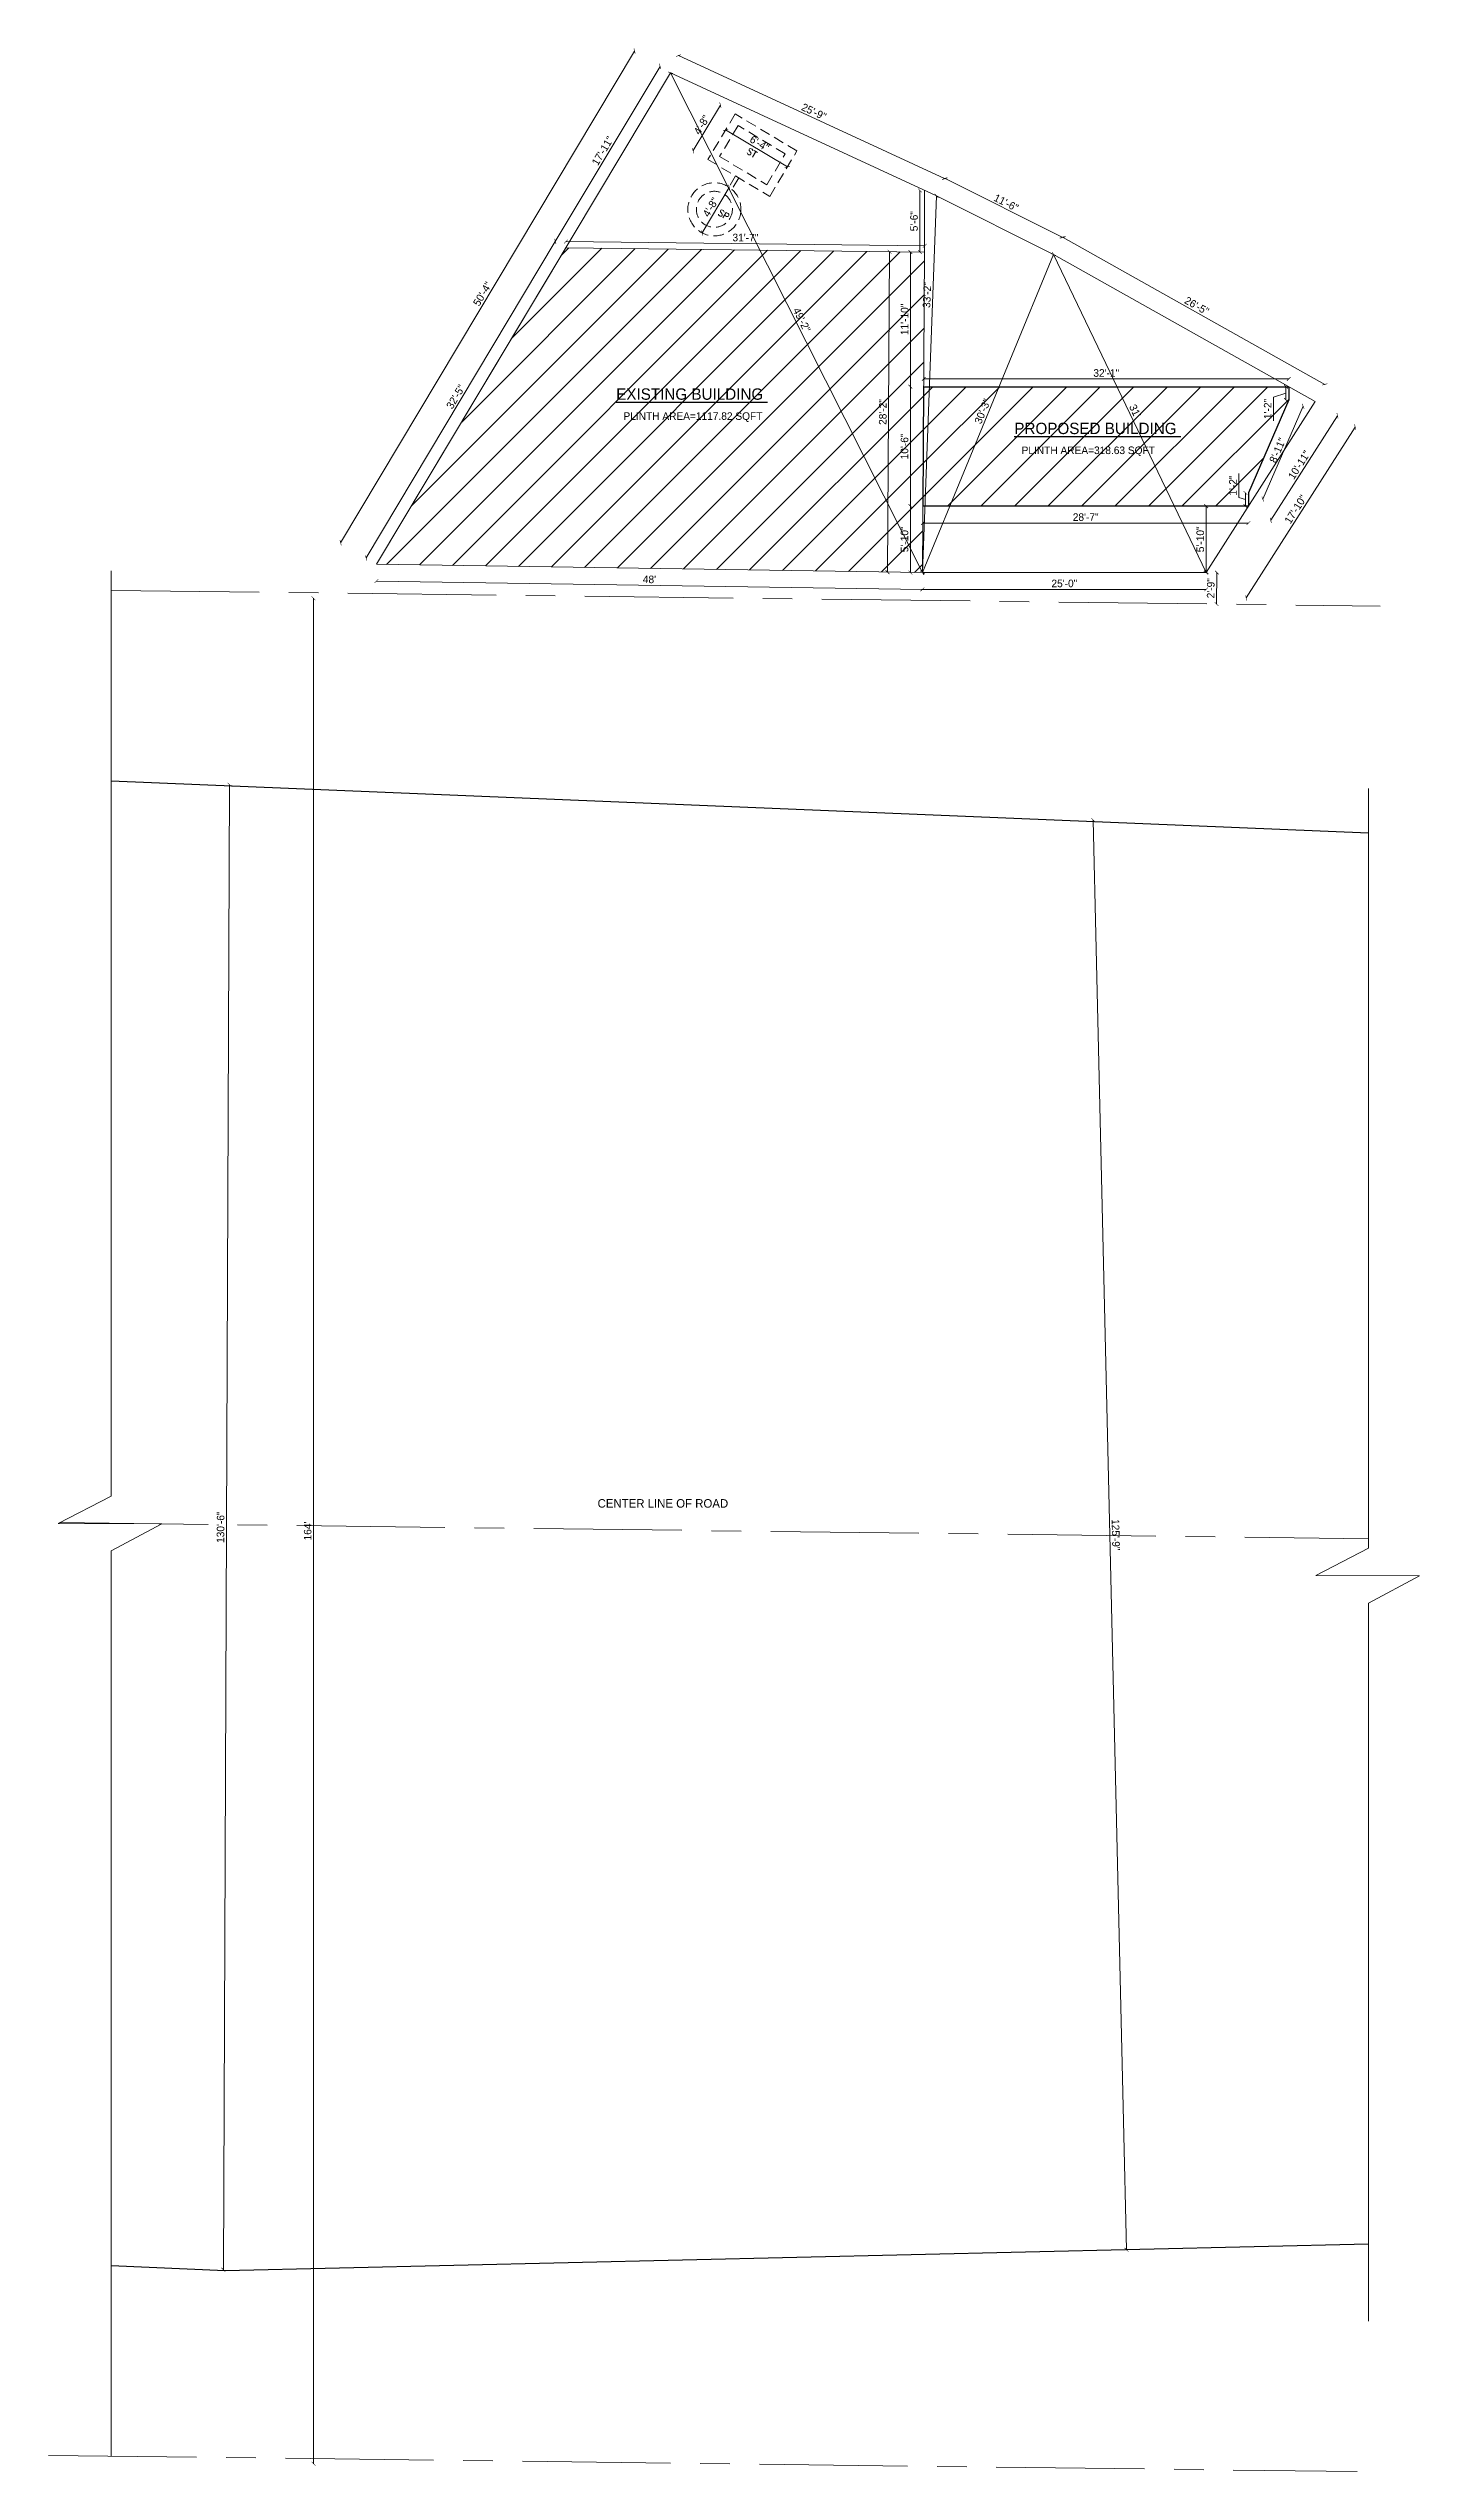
# Model space of a CAD drawing. Header units: inches. Extents: x 29905 to 48558, y -571 to 4919.
# Drawn here: x 44501 to 45947, y -571 to 1985 of the extents above; entities that cross this region are included whole.
import ezdxf

# ---------------------------------------------------------------- set-up
doc = ezdxf.new("R2010")
doc.units = ezdxf.units.IN
doc.header["$LTSCALE"] = 5
doc.header["$MEASUREMENT"] = 0
doc.linetypes.add('CENTER', pattern=[2, 1.25, -0.25, 0.25, -0.25])
doc.linetypes.add('HIDDEN', pattern=[0.375, 0.25, -0.125])
for name, color, linetype, lineweight in [('A-WALL', 7, 'Continuous', 9), ('DOOR', 62, 'Continuous', 0), ('HATCH', 253, 'Continuous', 0)]:
    doc.layers.add(name, color=color, linetype=linetype, lineweight=lineweight)
doc.layers.add('DIM', color=5, linetype='Continuous')
doc.layers.add('TEXT', color=6, linetype='Continuous')
doc.styles.add('ROMANS', font='romans.shx', dxfattribs={"width": 0.8})
doc.styles.add('tt', font='stylu.ttf', dxfattribs={"height": 8})
doc.dimstyles.new('Copy(2) of STANDARD', dxfattribs={"dimtxt": 2, "dimasz": 4, "dimexe": 0, "dimexo": 0, "dimgap": 2, "dimtad": 1, "dimdec": 0, "dimzin": 0, "dimdsep": 46, "dimlunit": 3, "dimtxsty": 'tt', "dimblk": 'ARCHTICK', "dimcen": 0.0505, "dimse1": 1, "dimse2": 1, "dimclrd": 5, "dimclre": 5, "dimclrt": 7, "dimadec": 1, "dimazin": 0, "dimtm": 1e-09, "dimtfac": 1, "dimtdec": 0, "dimtofl": 0, "dimtmove": 1, "dimatfit": 3, "dimfxl": 1, "dimtolj": 2, "dimtzin": 0, "dimlwd": 13, "dimarcsym": 0})

# ---------------------------------------------------------------- blocks, each defined once
blk = doc.blocks.new('_ArchTick')
at = {"color": 0, "linetype": 'ByBlock', "const_width": 0.15}
blk.add_lwpolyline([(-0.5, -0.5), (0.5, 0.5)], dxfattribs=at)
blk = doc.blocks.new('*D1568')
at = {"layer": 'Defpoints', "color": 0, "ltscale": 5, "transparency": 16777216}
for p in [(45165.5, 1977.7), (45157.1, 1959.6, -58.2), (45437.6, 1829.8, -58.2)]:
    blk.add_point(p, dxfattribs=at)
at = {"layer": 'DIM', "color": 5, "lineweight": 13, "ltscale": 5, "transparency": 16777216}
blk.add_line((45446, 1847.9), (45165.5, 1977.7), dxfattribs=at)
at = {"layer": 'DIM', "color": 5, "lineweight": 13, "ltscale": 5, "transparency": 16777216, "xscale": 4, "yscale": 4, "zscale": 4}
for p, rotation in [((45165.5, 1977.7), 155.1576801813038), ((45446, 1847.9), 335.1576801813039)]:
    blk.add_blockref('_ArchTick', p, dxfattribs=dict(at, rotation=rotation))
at = {"layer": 'DIM', "color": 7, "ltscale": 5, "transparency": 16777216, "insert": (45308.3, 1918.4), "char_height": 8, "attachment_point": 5, "rotation": 335.1577, "style": 'tt'}
blk.add_mtext('\\A2;25\'-9"', dxfattribs=at)
blk = doc.blocks.new('*D1569')
at = {"layer": 'Defpoints', "color": 0, "ltscale": 5, "transparency": 16777216}
for p in [(45446.7, 1847.9), (45437.6, 1829.8, -58.2), (45561, 1767.8, -58.2)]:
    blk.add_point(p, dxfattribs=at)
at = {"layer": 'DIM', "color": 5, "lineweight": 13, "ltscale": 5, "transparency": 16777216}
blk.add_line((45570.1, 1786), (45446.7, 1847.9), dxfattribs=at)
at = {"layer": 'DIM', "color": 5, "lineweight": 13, "ltscale": 5, "transparency": 16777216, "xscale": 4, "yscale": 4, "zscale": 4}
for p, rotation in [((45446.7, 1847.9), 153.3431404319543), ((45570.1, 1786), 333.3431404319542)]:
    blk.add_blockref('_ArchTick', p, dxfattribs=dict(at, rotation=rotation))
at = {"layer": 'DIM', "color": 7, "ltscale": 5, "transparency": 16777216, "insert": (45511.1, 1822.4), "char_height": 8, "attachment_point": 5, "rotation": 333.3431, "style": 'tt'}
blk.add_mtext('\\A2;11\'-6"', dxfattribs=at)
blk = doc.blocks.new('*D1570')
at = {"layer": 'Defpoints', "color": 0, "ltscale": 5, "transparency": 16777216}
for p in [(45561, 1767.8, -58.2), (45571.1, 1785.9), (45837.1, 1612.8, -58.2)]:
    blk.add_point(p, dxfattribs=at)
at = {"layer": 'DIM', "color": 5, "lineweight": 13, "ltscale": 5, "transparency": 16777216}
blk.add_line((45847.2, 1630.8), (45571.1, 1785.9), dxfattribs=at)
at = {"layer": 'DIM', "color": 5, "lineweight": 13, "ltscale": 5, "transparency": 16777216, "xscale": 4, "yscale": 4, "zscale": 4}
for p, rotation in [((45571.1, 1785.9), 150.6791819765447), ((45847.2, 1630.8), 330.6791819765446)]:
    blk.add_blockref('_ArchTick', p, dxfattribs=dict(at, rotation=rotation))
at = {"layer": 'DIM', "color": 7, "ltscale": 5, "transparency": 16777216, "insert": (45712.2, 1713.7), "char_height": 8, "attachment_point": 5, "rotation": 330.6792, "style": 'tt'}
blk.add_mtext('\\A2;26\'-5"', dxfattribs=at)
blk = doc.blocks.new('*D1571')
at = {"layer": 'Defpoints', "color": 0, "ltscale": 5, "transparency": 16777216}
for p in [(45157.1, 1959.6, -58.2), (44809, 1463.8), (44847, 1441.1, -58.2)]:
    blk.add_point(p, dxfattribs=at)
at = {"layer": 'DIM', "color": 5, "lineweight": 13, "ltscale": 5, "transparency": 16777216}
blk.add_line((45119.1, 1982.4), (44809, 1463.8), dxfattribs=at)
at = {"layer": 'DIM', "color": 5, "lineweight": 13, "ltscale": 5, "transparency": 16777216, "xscale": 4, "yscale": 4, "zscale": 4}
for p, rotation in [((45119.1, 1982.4), 59.11731704924462), ((44809, 1463.8), 239.1173170492446)]:
    blk.add_blockref('_ArchTick', p, dxfattribs=dict(at, rotation=rotation))
at = {"layer": 'DIM', "color": 7, "ltscale": 5, "transparency": 16777216, "insert": (44958.7, 1726.3), "char_height": 8, "attachment_point": 5, "rotation": 59.1173, "style": 'tt'}
blk.add_mtext('\\A2;50\'-4"', dxfattribs=at)
blk = doc.blocks.new('*D1572')
at = {"layer": 'Defpoints', "color": 0, "ltscale": 5, "transparency": 16777216}
for p in [(44847, 1441.1, -58.2), (45422.9, 1432.4, -58.2), (45422.7, 1414.6)]:
    blk.add_point(p, dxfattribs=at)
at = {"layer": 'DIM', "color": 5, "lineweight": 13, "ltscale": 5, "transparency": 16777216}
blk.add_line((44846.7, 1423.2), (45422.7, 1414.6), dxfattribs=at)
at = {"layer": 'DIM', "color": 5, "lineweight": 13, "ltscale": 5, "transparency": 16777216, "xscale": 4, "yscale": 4, "zscale": 4}
for p, rotation in [((44846.7, 1423.2), 179.1401444559383), ((45422.7, 1414.6), 359.1401444559383)]:
    blk.add_blockref('_ArchTick', p, dxfattribs=dict(at, rotation=rotation))
at = {"layer": 'DIM', "color": 7, "ltscale": 5, "transparency": 16777216, "insert": (45134.8, 1425.1), "char_height": 8, "attachment_point": 5, "rotation": 359.1401, "style": 'tt'}
blk.add_mtext("\\A2;48'", dxfattribs=at)
blk = doc.blocks.new('*D1586')
at = {"layer": 'Defpoints', "color": 0, "ltscale": 5, "transparency": 16777216}
for p in [(45422.9, 1432.4, -58.2), (45722.1, 1432.4, -58.2), (45722.1, 1414.6)]:
    blk.add_point(p, dxfattribs=at)
at = {"layer": 'DIM', "color": 5, "lineweight": 13, "ltscale": 5, "transparency": 16777216}
blk.add_line((45422.9, 1414.6), (45722.1, 1414.6), dxfattribs=at)
at = {"layer": 'DIM', "color": 5, "lineweight": 13, "ltscale": 5, "transparency": 16777216, "xscale": 4, "yscale": 4, "zscale": 4, "rotation": 180}
blk.add_blockref('_ArchTick', (45422.9, 1414.6), dxfattribs=at)
at = {"layer": 'DIM', "color": 5, "lineweight": 13, "ltscale": 5, "transparency": 16777216, "xscale": 4, "yscale": 4, "zscale": 4}
blk.add_blockref('_ArchTick', (45722.1, 1414.6), dxfattribs=at)
at = {"layer": 'DIM', "color": 7, "ltscale": 5, "transparency": 16777216, "insert": (45572.5, 1420.8), "char_height": 8, "attachment_point": 5, "style": 'tt'}
blk.add_mtext('\\A2;25\'-0"', dxfattribs=at)
blk = doc.blocks.new('*D1587')
at = {"layer": 'Defpoints', "color": 0, "ltscale": 5, "transparency": 16777216}
for p in [(45837.1, 1612.8, -58.2), (45879.3, 1585.8), (45722.1, 1432.4, -58.2)]:
    blk.add_point(p, dxfattribs=at)
at = {"layer": 'DIM', "color": 5, "lineweight": 13, "ltscale": 5, "transparency": 16777216}
blk.add_line((45764.4, 1405.5), (45879.3, 1585.8), dxfattribs=at)
at = {"layer": 'DIM', "color": 5, "lineweight": 13, "ltscale": 5, "transparency": 16777216, "xscale": 4, "yscale": 4, "zscale": 4}
for p, rotation in [((45879.3, 1585.8), 57.48404716702264), ((45764.4, 1405.5), 237.4840471670226)]:
    blk.add_blockref('_ArchTick', p, dxfattribs=dict(at, rotation=rotation))
at = {"layer": 'DIM', "color": 7, "ltscale": 5, "transparency": 16777216, "insert": (45816.5, 1499.1), "char_height": 8, "attachment_point": 5, "rotation": 57.484, "style": 'tt'}
blk.add_mtext('\\A2;17\'-10"', dxfattribs=at)
blk = doc.blocks.new('*D1565')
at = {"layer": 'Defpoints', "color": 0, "ltscale": 5, "transparency": 16777216}
for p in [(45218.6, 1838.9), (45188, 1792), (45190.3, 1790.6)]:
    blk.add_point(p, dxfattribs=at)
at = {"layer": 'DIM', "color": 5, "lineweight": 13, "ltscale": 5, "transparency": 16777216}
blk.add_line((45219, 1838.6), (45190.3, 1790.6), dxfattribs=at)
at = {"layer": 'DIM', "color": 5, "lineweight": 13, "ltscale": 5, "transparency": 16777216, "xscale": 4, "yscale": 4, "zscale": 4}
for p, rotation in [((45219, 1838.6), 59.11731704919498), ((45190.3, 1790.6), 239.1173170491949)]:
    blk.add_blockref('_ArchTick', p, dxfattribs=dict(at, rotation=rotation))
at = {"layer": 'DIM', "color": 7, "ltscale": 5, "transparency": 16777216, "insert": (45199.4, 1817.8), "char_height": 8, "attachment_point": 5, "rotation": 59.1173, "style": 'tt'}
blk.add_mtext('\\A2;4\'-8"', dxfattribs=at)
blk = doc.blocks.new('*D1566')
at = {"layer": 'Defpoints', "color": 0, "ltscale": 5, "transparency": 16777216}
for p in [(45225.2, 1916.1), (45180.8, 1877.4), (45196.5, 1868.1)]:
    blk.add_point(p, dxfattribs=at)
at = {"layer": 'DIM', "color": 5, "lineweight": 13, "ltscale": 5, "transparency": 16777216}
blk.add_line((45209.6, 1925.5), (45180.8, 1877.4), dxfattribs=at)
at = {"layer": 'DIM', "color": 5, "lineweight": 13, "ltscale": 5, "transparency": 16777216, "xscale": 4, "yscale": 4, "zscale": 4}
for p, rotation in [((45209.6, 1925.5), 59.11731704919498), ((45180.8, 1877.4), 239.1173170491949)]:
    blk.add_blockref('_ArchTick', p, dxfattribs=dict(at, rotation=rotation))
at = {"layer": 'DIM', "color": 7, "ltscale": 5, "transparency": 16777216, "insert": (45189.9, 1904.6), "char_height": 8, "attachment_point": 5, "rotation": 59.1173, "style": 'tt'}
blk.add_mtext('\\A2;4\'-8"', dxfattribs=at)
blk = doc.blocks.new('*D1567')
at = {"layer": 'Defpoints', "color": 0, "ltscale": 5, "transparency": 16777216}
for p in [(45210.3, 1891.2), (45275.6, 1852.2), (45280.3, 1860.2)]:
    blk.add_point(p, dxfattribs=at)
at = {"layer": 'DIM', "color": 5, "lineweight": 13, "ltscale": 5, "transparency": 16777216}
blk.add_line((45215.1, 1899.2), (45280.3, 1860.2), dxfattribs=at)
at = {"layer": 'DIM', "color": 5, "lineweight": 13, "ltscale": 5, "transparency": 16777216, "xscale": 4, "yscale": 4, "zscale": 4}
for p, rotation in [((45215.1, 1899.2), 149.1173170492385), ((45280.3, 1860.2), 329.1173170492385)]:
    blk.add_blockref('_ArchTick', p, dxfattribs=dict(at, rotation=rotation))
at = {"layer": 'DIM', "color": 7, "ltscale": 5, "transparency": 16777216, "insert": (45250.9, 1885), "char_height": 8, "attachment_point": 5, "rotation": 329.1173, "style": 'tt'}
blk.add_mtext('\\A2;6\'-4"', dxfattribs=at)
blk = doc.blocks.new('*D1581')
at = {"layer": 'Defpoints', "color": 0, "ltscale": 5, "transparency": 16777216}
for p in [(45046.7, 1781.5), (45046.7, 1774.9, -58.2), (45425.1, 1770.4, -58.2)]:
    blk.add_point(p, dxfattribs=at)
at = {"layer": 'DIM', "color": 5, "lineweight": 13, "ltscale": 5, "transparency": 16777216}
blk.add_line((45425.2, 1777), (45046.7, 1781.5), dxfattribs=at)
at = {"layer": 'DIM', "color": 5, "lineweight": 13, "ltscale": 5, "transparency": 16777216, "xscale": 4, "yscale": 4, "zscale": 4}
for p, rotation in [((45046.7, 1781.5), 179.3189926732725), ((45425.2, 1777), 359.3189926732724)]:
    blk.add_blockref('_ArchTick', p, dxfattribs=dict(at, rotation=rotation))
at = {"layer": 'DIM', "color": 7, "ltscale": 5, "transparency": 16777216, "insert": (45236, 1785.6), "char_height": 8, "attachment_point": 5, "rotation": 359.319, "style": 'tt'}
blk.add_mtext('\\A2;31\'-7"', dxfattribs=at)
blk = doc.blocks.new('*D1582')
at = {"layer": 'Defpoints', "color": 0, "ltscale": 5, "transparency": 16777216}
for p in [(45046.7, 1774.9, -58.2), (44835.9, 1447.8), (44847, 1441.1, -58.2)]:
    blk.add_point(p, dxfattribs=at)
at = {"layer": 'DIM', "color": 5, "lineweight": 13, "ltscale": 5, "transparency": 16777216}
blk.add_line((45035.5, 1781.6), (44835.9, 1447.8), dxfattribs=at)
at = {"layer": 'DIM', "color": 5, "lineweight": 13, "ltscale": 5, "transparency": 16777216, "xscale": 4, "yscale": 4, "zscale": 4}
for p, rotation in [((45035.5, 1781.6), 59.11731704924701), ((44835.9, 1447.8), 239.117317049247)]:
    blk.add_blockref('_ArchTick', p, dxfattribs=dict(at, rotation=rotation))
at = {"layer": 'DIM', "color": 7, "ltscale": 5, "transparency": 16777216, "insert": (44930.4, 1617.8), "char_height": 8, "attachment_point": 5, "rotation": 59.1173, "style": 'tt'}
blk.add_mtext('\\A2;32\'-5"', dxfattribs=at)
blk = doc.blocks.new('*D1583')
at = {"layer": 'Defpoints', "color": 0, "ltscale": 5, "transparency": 16777216}
for p in [(45146, 1966.3), (45157.1, 1959.6, -58.2), (45046.7, 1774.9, -58.2)]:
    blk.add_point(p, dxfattribs=at)
at = {"layer": 'DIM', "color": 5, "lineweight": 13, "ltscale": 5, "transparency": 16777216}
blk.add_line((45035.5, 1781.6), (45146, 1966.3), dxfattribs=at)
at = {"layer": 'DIM', "color": 5, "lineweight": 13, "ltscale": 5, "transparency": 16777216, "xscale": 4, "yscale": 4, "zscale": 4}
for p, rotation in [((45146, 1966.3), 59.11731704919368), ((45035.5, 1781.6), 239.1173170491937)]:
    blk.add_blockref('_ArchTick', p, dxfattribs=dict(at, rotation=rotation))
at = {"layer": 'DIM', "color": 7, "ltscale": 5, "transparency": 16777216, "insert": (45085.4, 1877.2), "char_height": 8, "attachment_point": 5, "rotation": 59.1173, "style": 'tt'}
blk.add_mtext('\\A2;17\'-11"', dxfattribs=at)
blk = doc.blocks.new('*D1584')
at = {"layer": 'Defpoints', "color": 0, "ltscale": 5, "transparency": 16777216}
for p in [(45420.1, 1835.5), (45425.1, 1835.5, -58.2), (45425.1, 1770.4, -58.2)]:
    blk.add_point(p, dxfattribs=at)
at = {"layer": 'DIM', "color": 5, "lineweight": 13, "ltscale": 5, "transparency": 16777216}
blk.add_line((45420.1, 1770.4), (45420.1, 1835.5), dxfattribs=at)
at = {"layer": 'DIM', "color": 5, "lineweight": 13, "ltscale": 5, "transparency": 16777216, "xscale": 4, "yscale": 4, "zscale": 4}
for p, rotation in [((45420.1, 1835.5), 90), ((45420.1, 1770.4), 270)]:
    blk.add_blockref('_ArchTick', p, dxfattribs=dict(at, rotation=rotation))
at = {"layer": 'DIM', "color": 7, "ltscale": 5, "transparency": 16777216, "insert": (45413.9, 1803), "char_height": 8, "attachment_point": 5, "rotation": 90, "style": 'tt'}
blk.add_mtext('\\A2;5\'-6"', dxfattribs=at)
blk = doc.blocks.new('*D1585')
at = {"layer": 'Defpoints', "color": 0, "ltscale": 5, "transparency": 16777216}
for p in [(45388.2, 1770.7), (45425.1, 1770.4, -58.2), (45422.9, 1432.4, -58.2)]:
    blk.add_point(p, dxfattribs=at)
at = {"layer": 'DIM', "color": 5, "lineweight": 13, "ltscale": 5, "transparency": 16777216}
blk.add_line((45386, 1432.7), (45388.2, 1770.7), dxfattribs=at)
at = {"layer": 'DIM', "color": 5, "lineweight": 13, "ltscale": 5, "transparency": 16777216, "xscale": 4, "yscale": 4, "zscale": 4}
for p, rotation in [((45388.2, 1770.7), 89.62590714723008), ((45386, 1432.7), 269.6259071472301)]:
    blk.add_blockref('_ArchTick', p, dxfattribs=dict(at, rotation=rotation))
at = {"layer": 'DIM', "color": 7, "ltscale": 5, "transparency": 16777216, "insert": (45381, 1601.7), "char_height": 8, "attachment_point": 5, "rotation": 89.6259, "style": 'tt'}
blk.add_mtext('\\A2;28\'-2"', dxfattribs=at)
blk = doc.blocks.new('*D1557')
at = {"layer": 'Defpoints', "color": 0, "ltscale": 5, "transparency": 16777216}
for p in [(45410.1, 1628.4), (45424.2, 1628.4, -58.2), (45423.4, 1502.4, -58.2)]:
    blk.add_point(p, dxfattribs=at)
at = {"layer": 'DIM', "color": 5, "lineweight": 13, "ltscale": 5, "transparency": 16777216}
blk.add_line((45410.1, 1502.4), (45410.1, 1628.4), dxfattribs=at)
at = {"layer": 'DIM', "color": 5, "lineweight": 13, "ltscale": 5, "transparency": 16777216, "xscale": 4, "yscale": 4, "zscale": 4}
for p, rotation in [((45410.1, 1628.4), 90), ((45410.1, 1502.4), 270)]:
    blk.add_blockref('_ArchTick', p, dxfattribs=dict(at, rotation=rotation))
at = {"layer": 'DIM', "color": 7, "ltscale": 5, "transparency": 16777216, "insert": (45403.9, 1565.4), "char_height": 8, "attachment_point": 5, "rotation": 90, "style": 'tt'}
blk.add_mtext('\\A2;10\'-6"', dxfattribs=at)
blk = doc.blocks.new('*D1558')
at = {"layer": 'Defpoints', "color": 0, "ltscale": 5, "transparency": 16777216}
for p in [(45423.4, 1502.4, -58.2), (45410.1, 1432.4), (45422.9, 1432.4, -58.2)]:
    blk.add_point(p, dxfattribs=at)
at = {"layer": 'DIM', "color": 5, "lineweight": 13, "ltscale": 5, "transparency": 16777216}
blk.add_line((45410.1, 1502.4), (45410.1, 1432.4), dxfattribs=at)
at = {"layer": 'DIM', "color": 5, "lineweight": 13, "ltscale": 5, "transparency": 16777216, "xscale": 4, "yscale": 4, "zscale": 4}
for p, rotation in [((45410.1, 1502.4), 90), ((45410.1, 1432.4), 270)]:
    blk.add_blockref('_ArchTick', p, dxfattribs=dict(at, rotation=rotation))
at = {"layer": 'DIM', "color": 7, "ltscale": 5, "transparency": 16777216, "insert": (45403.9, 1467.4), "char_height": 8, "attachment_point": 5, "rotation": 90, "style": 'tt'}
blk.add_mtext('\\A2;5\'-10"', dxfattribs=at)
blk = doc.blocks.new('*D1559')
at = {"layer": 'Defpoints', "color": 0, "ltscale": 5, "transparency": 16777216}
for p in [(45410.1, 1770.4), (45425.1, 1770.4, -58.2), (45424.2, 1628.4, -58.2)]:
    blk.add_point(p, dxfattribs=at)
at = {"layer": 'DIM', "color": 5, "lineweight": 13, "ltscale": 5, "transparency": 16777216}
blk.add_line((45410.1, 1628.4), (45410.1, 1770.4), dxfattribs=at)
at = {"layer": 'DIM', "color": 5, "lineweight": 13, "ltscale": 5, "transparency": 16777216, "xscale": 4, "yscale": 4, "zscale": 4}
for p, rotation in [((45410.1, 1770.4), 90), ((45410.1, 1628.4), 270)]:
    blk.add_blockref('_ArchTick', p, dxfattribs=dict(at, rotation=rotation))
at = {"layer": 'DIM', "color": 7, "ltscale": 5, "transparency": 16777216, "insert": (45404, 1699.4), "char_height": 8, "attachment_point": 5, "rotation": 90, "style": 'tt'}
blk.add_mtext('\\A2;11\'-10"', dxfattribs=at)
blk = doc.blocks.new('*D1574')
at = {"layer": 'Defpoints', "color": 0, "ltscale": 5, "transparency": 16777216}
for p in [(45809.2, 1636.6), (45424.2, 1628.4), (45809.2, 1628.4)]:
    blk.add_point(p, dxfattribs=at)
at = {"layer": 'DIM', "color": 5, "lineweight": 13, "ltscale": 5, "transparency": 16777216}
blk.add_line((45424.2, 1636.6), (45809.2, 1636.6), dxfattribs=at)
at = {"layer": 'DIM', "color": 5, "lineweight": 13, "ltscale": 5, "transparency": 16777216, "xscale": 4, "yscale": 4, "zscale": 4, "rotation": 180}
blk.add_blockref('_ArchTick', (45424.2, 1636.6), dxfattribs=at)
at = {"layer": 'DIM', "color": 5, "lineweight": 13, "ltscale": 5, "transparency": 16777216, "xscale": 4, "yscale": 4, "zscale": 4}
blk.add_blockref('_ArchTick', (45809.2, 1636.6), dxfattribs=at)
at = {"layer": 'DIM', "color": 7, "ltscale": 5, "transparency": 16777216, "insert": (45616.7, 1642.8), "char_height": 8, "attachment_point": 5, "style": 'tt'}
blk.add_mtext('\\A2;32\'-1"', dxfattribs=at)
blk = doc.blocks.new('*D1575')
at = {"layer": 'Defpoints', "color": 0, "ltscale": 5, "transparency": 16777216}
for p in [(45806.3, 1614.4), (45809.2, 1628.4), (45809.2, 1614.4)]:
    blk.add_point(p, dxfattribs=at)
at = {"layer": 'DIM', "color": 5, "lineweight": 13, "ltscale": 5, "transparency": 16777216}
for p, q in [((45806.3, 1621.4), (45793.1, 1617.5)), ((45793.1, 1617.5), (45793.1, 1592.3)), ((45806.3, 1628.4), (45806.3, 1614.4))]:
    blk.add_line(p, q, dxfattribs=at)
at = {"layer": 'DIM', "color": 5, "lineweight": 13, "ltscale": 5, "transparency": 16777216, "xscale": 4, "yscale": 4, "zscale": 4}
for p, rotation in [((45806.3, 1628.4), 90), ((45806.3, 1614.4), 270)]:
    blk.add_blockref('_ArchTick', p, dxfattribs=dict(at, rotation=rotation))
at = {"layer": 'DIM', "color": 7, "ltscale": 5, "transparency": 16777216, "insert": (45787, 1604.9), "char_height": 8, "attachment_point": 5, "rotation": 90, "style": 'tt'}
blk.add_mtext('\\A2;1\'-2"', dxfattribs=at)
blk = doc.blocks.new('*D1576')
at = {"layer": 'Defpoints', "color": 0, "ltscale": 5, "transparency": 16777216}
for p in [(45809.2, 1614.4), (45766.7, 1516.4), (45781.8, 1509.9)]:
    blk.add_point(p, dxfattribs=at)
at = {"layer": 'DIM', "color": 5, "lineweight": 13, "ltscale": 5, "transparency": 16777216}
blk.add_line((45824.3, 1607.9), (45781.8, 1509.9), dxfattribs=at)
at = {"layer": 'DIM', "color": 5, "lineweight": 13, "ltscale": 5, "transparency": 16777216, "xscale": 4, "yscale": 4, "zscale": 4}
for p, rotation in [((45824.3, 1607.9), 66.57772555762529), ((45781.8, 1509.9), 246.5777255576253)]:
    blk.add_blockref('_ArchTick', p, dxfattribs=dict(at, rotation=rotation))
at = {"layer": 'DIM', "color": 7, "ltscale": 5, "transparency": 16777216, "insert": (45797.4, 1561.3), "char_height": 8, "attachment_point": 5, "rotation": 66.5777, "style": 'tt'}
blk.add_mtext('\\A2;8\'-11"', dxfattribs=at)
blk = doc.blocks.new('*D1577')
at = {"layer": 'Defpoints', "color": 0, "ltscale": 5, "transparency": 16777216}
for p in [(45766.7, 1516.4), (45763.5, 1502.4), (45766.7, 1502.4)]:
    blk.add_point(p, dxfattribs=at)
at = {"layer": 'DIM', "color": 5, "lineweight": 13, "ltscale": 5, "transparency": 16777216}
for p, q in [((45756.4, 1511.6), (45756.4, 1536.7)), ((45763.5, 1509.4), (45756.4, 1511.6)), ((45763.5, 1516.4), (45763.5, 1502.4))]:
    blk.add_line(p, q, dxfattribs=at)
at = {"layer": 'DIM', "color": 5, "lineweight": 13, "ltscale": 5, "transparency": 16777216, "xscale": 4, "yscale": 4, "zscale": 4}
for p, rotation in [((45763.5, 1516.4), 90), ((45763.5, 1502.4), 270)]:
    blk.add_blockref('_ArchTick', p, dxfattribs=dict(at, rotation=rotation))
at = {"layer": 'DIM', "color": 7, "ltscale": 5, "transparency": 16777216, "insert": (45750.3, 1524.1), "char_height": 8, "attachment_point": 5, "rotation": 90, "style": 'tt'}
blk.add_mtext('\\A2;1\'-2"', dxfattribs=at)
blk = doc.blocks.new('*D1578')
at = {"layer": 'Defpoints', "color": 0, "ltscale": 5, "transparency": 16777216}
for p in [(45423.4, 1502.4), (45423.4, 1484.6), (45766.7, 1502.4)]:
    blk.add_point(p, dxfattribs=at)
at = {"layer": 'DIM', "color": 5, "lineweight": 13, "ltscale": 5, "transparency": 16777216}
blk.add_line((45766.7, 1484.6), (45423.4, 1484.6), dxfattribs=at)
at = {"layer": 'DIM', "color": 5, "lineweight": 13, "ltscale": 5, "transparency": 16777216, "xscale": 4, "yscale": 4, "zscale": 4, "rotation": 180}
blk.add_blockref('_ArchTick', (45423.4, 1484.6), dxfattribs=at)
at = {"layer": 'DIM', "color": 5, "lineweight": 13, "ltscale": 5, "transparency": 16777216, "xscale": 4, "yscale": 4, "zscale": 4}
blk.add_blockref('_ArchTick', (45766.7, 1484.6), dxfattribs=at)
at = {"layer": 'DIM', "color": 7, "ltscale": 5, "transparency": 16777216, "insert": (45595, 1490.8), "char_height": 8, "attachment_point": 5, "style": 'tt'}
blk.add_mtext('\\A2;28\'-7"', dxfattribs=at)
blk = doc.blocks.new('*D1579')
at = {"layer": 'Defpoints', "color": 0, "ltscale": 5, "transparency": 16777216}
for p in [(45722.1, 1502.4), (45722.1, 1502.4), (45722.1, 1432.4, -58.2)]:
    blk.add_point(p, dxfattribs=at)
at = {"layer": 'DIM', "color": 5, "lineweight": 13, "ltscale": 5, "transparency": 16777216}
blk.add_line((45722.1, 1432.4), (45722.1, 1502.4), dxfattribs=at)
at = {"layer": 'DIM', "color": 5, "lineweight": 13, "ltscale": 5, "transparency": 16777216, "xscale": 4, "yscale": 4, "zscale": 4}
for p, rotation in [((45722.1, 1502.4), 90), ((45722.1, 1432.4), 270)]:
    blk.add_blockref('_ArchTick', p, dxfattribs=dict(at, rotation=rotation))
at = {"layer": 'DIM', "color": 7, "ltscale": 5, "transparency": 16777216, "insert": (45715.9, 1467.4), "char_height": 8, "attachment_point": 5, "rotation": 90, "style": 'tt'}
blk.add_mtext('\\A2;5\'-10"', dxfattribs=at)
blk = doc.blocks.new('*D1560')
at = {"layer": 'Defpoints', "color": 0, "ltscale": 5, "transparency": 16777216}
for p in [(45157.1, 1959.6, -58.2), (45422.9, 1432.4, -58.2), (45422.9, 1432.4)]:
    blk.add_point(p, dxfattribs=at)
at = {"layer": 'DIM', "color": 5, "lineweight": 13, "ltscale": 5, "transparency": 16777216}
blk.add_line((45157.1, 1959.6), (45422.9, 1432.4), dxfattribs=at)
at = {"layer": 'DIM', "color": 5, "lineweight": 13, "ltscale": 5, "transparency": 16777216, "xscale": 4, "yscale": 4, "zscale": 4}
for p, rotation in [((45157.1, 1959.6), 116.757650524595), ((45422.9, 1432.4), 296.757650524595)]:
    blk.add_blockref('_ArchTick', p, dxfattribs=dict(at, rotation=rotation))
at = {"layer": 'DIM', "color": 7, "ltscale": 5, "transparency": 16777216, "insert": (45295.5, 1698.8), "char_height": 8, "attachment_point": 5, "rotation": 296.7577, "style": 'tt'}
blk.add_mtext('\\A2;49\'-2"', dxfattribs=at)
blk = doc.blocks.new('*D1561')
at = {"layer": 'Defpoints', "color": 0, "ltscale": 5, "transparency": 16777216}
for p in [(45561, 1767.8, -58.2), (45561, 1767.8), (45422.9, 1432.4)]:
    blk.add_point(p, dxfattribs=at)
at = {"layer": 'DIM', "color": 5, "lineweight": 13, "ltscale": 5, "transparency": 16777216}
blk.add_line((45422.9, 1432.4), (45561, 1767.8), dxfattribs=at)
at = {"layer": 'DIM', "color": 5, "lineweight": 13, "ltscale": 5, "transparency": 16777216, "xscale": 4, "yscale": 4, "zscale": 4}
for p, rotation in [((45561, 1767.8), 67.63045280318387), ((45422.9, 1432.4), 247.6304528031839)]:
    blk.add_blockref('_ArchTick', p, dxfattribs=dict(at, rotation=rotation))
at = {"layer": 'DIM', "color": 7, "ltscale": 5, "transparency": 16777216, "insert": (45486.2, 1602.5), "char_height": 8, "attachment_point": 5, "rotation": 67.6305, "style": 'tt'}
blk.add_mtext('\\A2;30\'-3"', dxfattribs=at)
blk = doc.blocks.new('*D1562')
at = {"layer": 'Defpoints', "color": 0, "ltscale": 5, "transparency": 16777216}
for p in [(45561, 1767.8), (45722.1, 1432.4), (45722.1, 1432.4)]:
    blk.add_point(p, dxfattribs=at)
at = {"layer": 'DIM', "color": 5, "lineweight": 13, "ltscale": 5, "transparency": 16777216}
blk.add_line((45561, 1767.8), (45722.1, 1432.4), dxfattribs=at)
at = {"layer": 'DIM', "color": 5, "lineweight": 13, "ltscale": 5, "transparency": 16777216, "xscale": 4, "yscale": 4, "zscale": 4}
for p, rotation in [((45561, 1767.8), 115.661332565783), ((45722.1, 1432.4), 295.661332565783)]:
    blk.add_blockref('_ArchTick', p, dxfattribs=dict(at, rotation=rotation))
at = {"layer": 'DIM', "color": 7, "ltscale": 5, "transparency": 16777216, "insert": (45647.1, 1602.8), "char_height": 8, "attachment_point": 5, "rotation": 295.6613, "style": 'tt'}
blk.add_mtext("\\A2;31'", dxfattribs=at)
blk = doc.blocks.new('*D1563')
at = {"layer": 'Defpoints', "color": 0, "ltscale": 5, "transparency": 16777216}
for p in [(45437.6, 1829.8, -58.2), (45422.9, 1432.4), (45422.9, 1432.4)]:
    blk.add_point(p, dxfattribs=at)
at = {"layer": 'DIM', "color": 5, "lineweight": 13, "ltscale": 5, "transparency": 16777216}
blk.add_line((45437.6, 1829.8), (45422.9, 1432.4), dxfattribs=at)
at = {"layer": 'DIM', "color": 5, "lineweight": 13, "ltscale": 5, "transparency": 16777216, "xscale": 4, "yscale": 4, "zscale": 4}
for p, rotation in [((45437.6, 1829.8), 87.88570645799584), ((45422.9, 1432.4), 267.8857064579958)]:
    blk.add_blockref('_ArchTick', p, dxfattribs=dict(at, rotation=rotation))
at = {"layer": 'DIM', "color": 7, "ltscale": 5, "transparency": 16777216, "insert": (45427.6, 1725.1), "char_height": 8, "attachment_point": 5, "rotation": 87.8857, "style": 'tt'}
blk.add_mtext('\\A2;33\'-2"', dxfattribs=at)
blk = doc.blocks.new('*D1580')
at = {"layer": 'Defpoints', "color": 0, "ltscale": 5, "transparency": 16777216}
for p in [(45236.2, 1405.2), (44780.4, -562.6), (45211.9, -562.6)]:
    blk.add_point(p, dxfattribs=at)
at = {"layer": 'DIM', "color": 5, "lineweight": 13, "ltscale": 5, "transparency": 16777216}
blk.add_line((44780.4, 1405.2), (44780.4, -562.6), dxfattribs=at)
at = {"layer": 'DIM', "color": 5, "lineweight": 13, "ltscale": 5, "transparency": 16777216, "xscale": 4, "yscale": 4, "zscale": 4}
for p, rotation in [((44780.4, 1405.2), 90), ((44780.4, -562.6), 270)]:
    blk.add_blockref('_ArchTick', p, dxfattribs=dict(at, rotation=rotation))
at = {"layer": 'DIM', "color": 7, "ltscale": 5, "transparency": 16777216, "insert": (44774.3, 421.3), "char_height": 8, "attachment_point": 5, "rotation": 90, "style": 'tt'}
blk.add_mtext("\\A2;164'", dxfattribs=at)
blk = doc.blocks.new('*D1564')
at = {"layer": 'Defpoints', "color": 0, "ltscale": 5, "transparency": 16777216}
for p in [(44663.4, 1208.7, -33.3), (44656.7, -357.8, 1.5), (44685.3, -357.9)]:
    blk.add_point(p, dxfattribs=at)
at = {"layer": 'DIM', "color": 5, "lineweight": 13, "ltscale": 5, "transparency": 16777216}
blk.add_line((44691.9, 1208.5), (44685.3, -357.9), dxfattribs=at)
at = {"layer": 'DIM', "color": 5, "lineweight": 13, "ltscale": 5, "transparency": 16777216, "xscale": 4, "yscale": 4, "zscale": 4}
for p, rotation in [((44691.9, 1208.5), 89.75798331016011), ((44685.3, -357.9), 269.7579833101601)]:
    blk.add_blockref('_ArchTick', p, dxfattribs=dict(at, rotation=rotation))
at = {"layer": 'DIM', "color": 7, "ltscale": 5, "transparency": 16777216, "insert": (44682.4, 425.3), "char_height": 8, "attachment_point": 5, "rotation": 89.758, "style": 'tt'}
blk.add_mtext('\\A2;130\'-6"', dxfattribs=at)
blk = doc.blocks.new('*D1573')
at = {"layer": 'Defpoints', "color": 0, "ltscale": 5, "transparency": 16777216}
for p in [(45579.6, 1170.7, -52.5), (45614.7, -337.5, 1.5), (45638.1, -337)]:
    blk.add_point(p, dxfattribs=at)
at = {"layer": 'DIM', "color": 5, "lineweight": 13, "ltscale": 5, "transparency": 16777216}
blk.add_line((45603, 1171.2), (45638.1, -337), dxfattribs=at)
at = {"layer": 'DIM', "color": 5, "lineweight": 13, "ltscale": 5, "transparency": 16777216, "xscale": 4, "yscale": 4, "zscale": 4}
for p, rotation in [((45603, 1171.2), 91.33313824719272), ((45638.1, -337), 271.3331382471927)]:
    blk.add_blockref('_ArchTick', p, dxfattribs=dict(at, rotation=rotation))
at = {"layer": 'DIM', "color": 7, "ltscale": 5, "transparency": 16777216, "insert": (45626.7, 417.3), "char_height": 8, "attachment_point": 5, "rotation": 271.3331, "style": 'tt'}
blk.add_mtext('\\A2;125\'-9"', dxfattribs=at)
blk = doc.blocks.new('*D1589')
at = {"layer": 'Defpoints', "color": 0, "ltscale": 5, "transparency": 16777216}
for p in [(45837.1, 1612.8, -58.2), (45860.6, 1597.8), (45766.7, 1502.4)]:
    blk.add_point(p, dxfattribs=at)
at = {"layer": 'DIM', "color": 5, "lineweight": 13, "ltscale": 5, "transparency": 16777216}
blk.add_line((45790.2, 1487.5), (45860.6, 1597.8), dxfattribs=at)
at = {"layer": 'DIM', "color": 5, "lineweight": 13, "ltscale": 5, "transparency": 16777216, "xscale": 4, "yscale": 4, "zscale": 4}
for p, rotation in [((45860.6, 1597.8), 57.48404716702043), ((45790.2, 1487.5), 237.4840471670204)]:
    blk.add_blockref('_ArchTick', p, dxfattribs=dict(at, rotation=rotation))
at = {"layer": 'DIM', "color": 7, "ltscale": 5, "transparency": 16777216, "insert": (45820.2, 1545.9), "char_height": 8, "attachment_point": 5, "rotation": 57.484, "style": 'tt'}
blk.add_mtext('\\A2;10\'-11"', dxfattribs=at)
blk = doc.blocks.new('*D1591')
at = {"layer": 'Defpoints', "color": 0, "ltscale": 5, "transparency": 16777216}
for p in [(45722.1, 1432.4), (45721.7, 1399.3), (45733, 1399.1)]:
    blk.add_point(p, dxfattribs=at)
at = {"layer": 'DIM', "color": 5, "lineweight": 13, "ltscale": 5, "transparency": 16777216}
blk.add_line((45733.4, 1432.3), (45733, 1399.1), dxfattribs=at)
at = {"layer": 'DIM', "color": 5, "lineweight": 13, "ltscale": 5, "transparency": 16777216, "xscale": 4, "yscale": 4, "zscale": 4}
for p, rotation in [((45733.4, 1432.3), 89.2941950465227), ((45733, 1399.1), 269.2941950465227)]:
    blk.add_blockref('_ArchTick', p, dxfattribs=dict(at, rotation=rotation))
at = {"layer": 'DIM', "color": 7, "ltscale": 5, "transparency": 16777216, "insert": (45727, 1415.8), "char_height": 8, "attachment_point": 5, "rotation": 89.2942, "style": 'tt'}
blk.add_mtext('\\A2;2\'-9"', dxfattribs=at)

msp = doc.modelspace()

# ---------------------------------------------------------------- hatches: boundary and pattern name
at = {"layer": 'HATCH', "ltscale": 5}
h = msp.add_hatch(dxfattribs=at)
h.set_pattern_fill('ANSI31', color=256, scale=200, style=0)
h.paths.add_polyline_path([(45425.1, 1770.4), (45046.7, 1774.9), (44847, 1441.1), (45422.9, 1432.4)])
h.paths.add_polyline_path([(45390, 1582.8), (45390.2, 1619.9), (45371.7, 1620.1), (45371.5, 1583)], flags=24)
h.paths.add_polyline_path([(45413, 1545.4), (45413, 1582.6), (45394.5, 1582.6), (45394.5, 1545.4)], flags=24)
h.paths.add_polyline_path([(45413, 1448.7), (45413, 1485.8), (45394.4, 1485.8), (45394.4, 1448.7)], flags=24)
h.paths.add_polyline_path([(45413.1, 1675.5), (45413.1, 1720.5), (45394.6, 1720.5), (45394.6, 1675.5)], flags=24)
h.paths.add_polyline_path([(45279.1, 1711.2), (45295.8, 1678.1), (45312.4, 1686.4), (45295.7, 1719.5)], flags=24)
h.paths.add_polyline_path([(45436, 1706.2), (45437.4, 1743.3), (45418.9, 1744), (45417.5, 1706.9)], flags=9)
h.paths.add_polyline_path([(45105.2, 1590.7), (45272.9, 1590.7), (45272.9, 1603.7), (45105.2, 1603.7)], flags=24)
h.paths.add_polyline_path([(45096.5, 1611.1), (45263.1, 1611.1), (45263.1, 1629.9), (45096.5, 1629.9)], flags=24)
h = msp.add_hatch(dxfattribs=at)
h.set_pattern_fill('ANSI31', color=256, scale=200, style=0)
h.paths.add_polyline_path([(45809.2, 1614.4), (45809.2, 1628.4), (45424.2, 1628.4), (45423.4, 1502.4), (45766.7, 1502.4), (45766.7, 1516.4)])
h.paths.add_polyline_path([(45796.2, 1588.9), (45796.2, 1618), (45777.7, 1618), (45777.7, 1588.9)], flags=24)
h.paths.add_polyline_path([(45759.5, 1508.1), (45759.5, 1537.3), (45741, 1537.3), (45741, 1508.1)], flags=24)
h.paths.add_polyline_path([(45487.6, 1581.8), (45501.7, 1616.2), (45484.6, 1623.2), (45470.4, 1588.9)], flags=24)
h.paths.add_polyline_path([(45634.2, 1608.6), (45643.5, 1589.2), (45660.2, 1597.2), (45650.9, 1616.6)], flags=24)
h.paths.add_polyline_path([(45525.3, 1554.6), (45685, 1554.6), (45685, 1567.5), (45525.3, 1567.5)], flags=24)
h.paths.add_polyline_path([(45516.5, 1574.7), (45702.4, 1574.7), (45702.4, 1593.7), (45516.5, 1593.7)], flags=24)

# ---------------------------------------------------------------- linework, layer by layer
for p, q in [((44566.8, 1212.7, -31.3), (45893.5, 1157.7, -59.1)), ((45893.5, -331, 1.5), (44687.1, -359.1, 1.5)), ((44687.1, -359.1, 1.5), (44566.8, -354, 1.5))]:
    msp.add_line(p, q)
at = {"layer": 'A-WALL', "ltscale": 5}
msp.add_line((45425.1, 1770.4, -58.2), (45425.1, 1835.5, -58.2), dxfattribs=at)
at = {"layer": 'A-WALL', "linetype": 'CENTER', "ltscale": 25}
for p, q in [((44566.8, 1413.5), (45905.6, 1397)), ((44512.9, 430.1), (45893.5, 413.1)), ((44500.8, -553.8), (45881.4, -570.9))]:
    msp.add_line(p, q, dxfattribs=at)
at = {"layer": 'A-WALL', "ltscale": 5, "elevation": -58.2}
msp.add_lwpolyline([(45157.1, 1959.6), (44847, 1441.1), (45422.9, 1432.4), (45722.1, 1432.4), (45837.1, 1612.8), (45561, 1767.8), (45437.6, 1829.8)], close=True, dxfattribs=at)
at = {"layer": 'A-WALL', "linetype": 'Continuous', "ltscale": 5}
for points, elevation in [([(44566.8, 1434), (44566.8, 458.1), (44511.2, 429.2), (44620.4, 428.9), (44566.8, 400.3), (44566.8, -554.7)], -31.3), ([(45893.5, 1204.5), (45893.5, 403.1), (45837.9, 374.2), (45947.2, 373.9), (45893.5, 345.3), (45893.5, -412.1)], -59.1)]:
    msp.add_lwpolyline(points, dxfattribs=dict(at, elevation=elevation))
at = {"layer": 'DIM', "ltscale": 5}
msp.add_lwpolyline([(45424.2, 1628.4), (45809.2, 1628.4), (45809.2, 1614.4), (45766.7, 1516.4), (45766.7, 1502.4), (45423.4, 1502.4)], close=True, dxfattribs=at)
at = {"layer": 'DOOR', "lineweight": 13, "elevation": -58.2}
msp.add_lwpolyline([(44847, 1441.1), (45422.9, 1432.4), (45425.1, 1770.4), (45046.7, 1774.9)], close=True, dxfattribs=at)
at = {"layer": 'HATCH', "linetype": 'HIDDEN', "ltscale": 9}
for p, q in [((45225.6, 1850.7, -58.2), (45218.6, 1838.9, -58.2)), ((45229, 1848.6, -58.2), (45221.8, 1836.5, -58.2))]:
    msp.add_line(p, q, dxfattribs=at)
at = {"layer": 'HATCH', "linetype": 'HIDDEN', "ltscale": 9, "elevation": -58.2}
for points in [[(45196.5, 1868.1), (45261.7, 1829.1), (45290.4, 1877.1), (45225.2, 1916.1)], [(45208.8, 1871.2), (45258.6, 1841.4), (45278.1, 1874), (45228.3, 1903.8)]]:
    msp.add_lwpolyline(points, close=True, dxfattribs=at)
at = {"layer": 'HATCH', "linetype": 'HIDDEN', "ltscale": 9}
for radius in [28, 19]:
    msp.add_circle((45203.3, 1815.5, -58.2), radius, dxfattribs=at)

# ---------------------------------------------------------------- texts
at = {"layer": 'TEXT', "lineweight": 9, "style": 'ROMANS'}
for s, p in [('ST', (45236.7, 1874.8, -58.2)), ('SP', (45206.4, 1810.1, -58.2))]:
    msp.add_text(s, height=6.72, rotation=329.1173, dxfattribs=at).set_placement(p)
at = {"layer": 'TEXT', "linetype": 'ByBlock', "style": 'tt'}
for s, p in [('%%UEXISTING BUILDING ', (45099.7, 1614.6, -58.2)), ('%%UPROPOSED BUILDING ', (45519.7, 1578.4, -58.2))]:
    msp.add_text(s, height=12, dxfattribs=at).set_placement(p)
at = {"layer": 'TEXT', "lineweight": 70, "style": 'tt'}
for s, height, p in [('PLINTH AREA=1117.82 SQFT', 8, (45107.4, 1593.4, -58.2)), ('PLINTH AREA=318.63 SQFT', 8, (45527.4, 1557.3, -58.2)), ('CENTER LINE OF ROAD ', 9, (45080.1, 445.9, -58.2))]:
    msp.add_text(s, height=height, dxfattribs=at).set_placement(p)

# ---------------------------------------------------------------- dimensions: what is measured, and where the dimension line sits
at = {"layer": 'DIM', "ltscale": 5}
for p1, p2, distance, picture, middle in [((45157.1, 1959.6, -58.2), (44847, 1441.1, -58.2), -44.3, '*D1571', (44958.7, 1726.3)), ((45437.6, 1829.8, -58.2), (45157.1, 1959.6, -58.2), -20, '*D1568', (45308.3, 1918.4)), ((45157.1, 1959.6, -58.2), (45422.9, 1432.4, -58.2), 0, '*D1560', (45295.5, 1698.8)), ((45561, 1767.8, -58.2), (45437.6, 1829.8, -58.2), -20.3, '*D1569', (45511.1, 1822.4)), ((45425.1327, 1770.4401, -58.169), (45046.6574, 1774.9388, -58.169), -6.5839, '*D1581', (45236.048, 1785.5594)), ((45046.7, 1774.9, -58.2), (44847, 1441.1, -58.2), -13, '*D1582', (44930.4, 1617.8)), ((45422.9, 1432.4, -58.2), (45425.1, 1770.4, -58.2), 36.9, '*D1585', (45381, 1601.7)), ((45422.9, 1432.4), (45561, 1767.8, -58.2), 0, '*D1561', (45486.2, 1602.5)), ((45561, 1767.8), (45722.1, 1432.4), 0, '*D1562', (45647.1, 1602.8)), ((45837.1, 1612.8, -58.2), (45561, 1767.8, -58.2), -20.7, '*D1570', (45712.2, 1713.7)), ((45722.1, 1432.4, -58.2), (45837.1, 1612.8, -58.2), -50.1, '*D1587', (45816.5, 1499.1)), ((45809.2, 1614.4), (45766.7, 1516.4), 16.5, '*D1576', (45797.4, 1561.3)), ((44847, 1441.1, -58.2), (45422.9, 1432.4, -58.2), -17.9, '*D1572', (45134.8, 1425.1)), ((45722.1, 1432.4), (45721.7, 1399.3), 11.3, '*D1591', (45727, 1415.8)), ((44663.35, 1208.6602, -33.3066), (44656.7332, -357.8212, 1.516), 28.5295, '*D1564', (44682.3922, 425.3251)), ((45579.6, 1170.7, -52.5), (45614.7, -337.5, 1.5), 23.4, '*D1573', (45626.7, 417.3))]:
    dim = msp.add_aligned_dim(p1=p1, p2=p2, distance=distance, dimstyle='Copy(2) of STANDARD', override={"dimtxt": 6}, dxfattribs=at)
    dim.commit()
    dim.dimension.update_dxf_attribs({"geometry": picture, "text_midpoint": middle})
for base, p1, p2, angle, picture, middle in [((45146, 1966.3), (45046.7, 1774.9, -58.2), (45157.1, 1959.6, -58.2), 59.1173, '*D1583', (45085.4, 1877.2)), ((45180.8, 1877.4, -58.2), (45225.2, 1916.1, -58.2), (45196.5, 1868.1, -58.2), 59.1173, '*D1566', (45189.9, 1904.6, -58.2)), ((45280.3, 1860.2, -58.2), (45210.3, 1891.2, -58.2), (45275.6, 1852.2, -58.2), 329.1173, '*D1567', (45250.9, 1885, -58.2)), ((45190.3, 1790.6, -58.2), (45218.6, 1838.9, -58.2), (45188, 1792, -58.2), 59.1173, '*D1565', (45199.4, 1817.8, -58.2)), ((45410.1, 1770.4), (45424.2, 1628.4, -58.2), (45425.1, 1770.4, -58.2), 90, '*D1559', (45404, 1699.4)), ((45410.1, 1628.4), (45423.4, 1502.4, -58.2), (45424.2, 1628.4, -58.2), 90, '*D1557', (45403.9, 1565.4)), ((45860.6, 1597.8), (45766.7, 1502.4), (45837.1, 1612.8, -58.2), 237.484, '*D1589', (45820.2, 1545.9)), ((45763.5, 1502.4), (45766.7, 1516.4), (45766.7, 1502.4), 90, '*D1577', (45750.3, 1513.6)), ((45410.1, 1432.4), (45423.4, 1502.4, -58.2), (45422.9, 1432.4, -58.2), 90, '*D1558', (45403.9, 1467.4)), ((45722.1, 1502.4), (45722.1, 1432.4, -58.2), (45722.1, 1502.4), 90, '*D1579', (45715.9, 1467.4)), ((44780.4, -562.6), (45236.2, 1405.2), (45211.9, -562.6), 90, '*D1580', (44774.3, 421.3))]:
    dim = msp.add_linear_dim(base=base, p1=p1, p2=p2, angle=angle, dimstyle='Copy(2) of STANDARD', override={"dimtxt": 6}, dxfattribs=at)
    dim.commit()
    dim.dimension.update_dxf_attribs({"geometry": picture, "text_midpoint": middle})
dim = msp.add_linear_dim(base=(45420.1, 1835.5), p1=(45425.1, 1770.4, -58.2), p2=(45425.1, 1835.5, -58.2), angle=90, text='5\'-6"', dimstyle='Copy(2) of STANDARD', override={"dimtxt": 6}, dxfattribs=at)
dim.commit()
dim.dimension.update_dxf_attribs({"geometry": '*D1584', "text_midpoint": (45413.9, 1803)})
for base, p1, p2, angle, picture, middle, dimtype in [((45422.9, 1432.4), (45437.6, 1829.8, -58.2), (45422.9, 1432.4), 267.8857, '*D1563', (45433.7, 1724.9), 161), ((45806.3, 1614.4), (45809.2, 1628.4), (45809.2, 1614.4), 90, '*D1575', (45793.1, 1615.5), 160)]:
    dim = msp.add_linear_dim(base=base, p1=p1, p2=p2, angle=angle, dimstyle='Copy(2) of STANDARD', override={"dimtxt": 6}, dxfattribs=at)
    dim.commit()
    dim.dimension.update_dxf_attribs({"geometry": picture, "text_midpoint": middle, "dimtype": dimtype})
for base, p1, p2, picture, middle in [((45809.2, 1636.6), (45424.2, 1628.4), (45809.2, 1628.4), '*D1574', (45616.7, 1642.8)), ((45423.4, 1484.6), (45766.7, 1502.4), (45423.4, 1502.4), '*D1578', (45595, 1490.8))]:
    dim = msp.add_linear_dim(base=base, p1=p1, p2=p2, dimstyle='Copy(2) of STANDARD', override={"dimtxt": 6}, dxfattribs=at)
    dim.commit()
    dim.dimension.update_dxf_attribs({"geometry": picture, "text_midpoint": middle})
dim = msp.add_linear_dim(base=(45722.1, 1414.6), p1=(45422.9, 1432.4, -58.2), p2=(45722.1, 1432.4, -58.2), text='25\'-0"', dimstyle='Copy(2) of STANDARD', override={"dimtxt": 6}, dxfattribs=at)
dim.commit()
dim.dimension.update_dxf_attribs({"geometry": '*D1586', "text_midpoint": (45572.5, 1420.8)})

doc.saveas('drawing.dxf')
